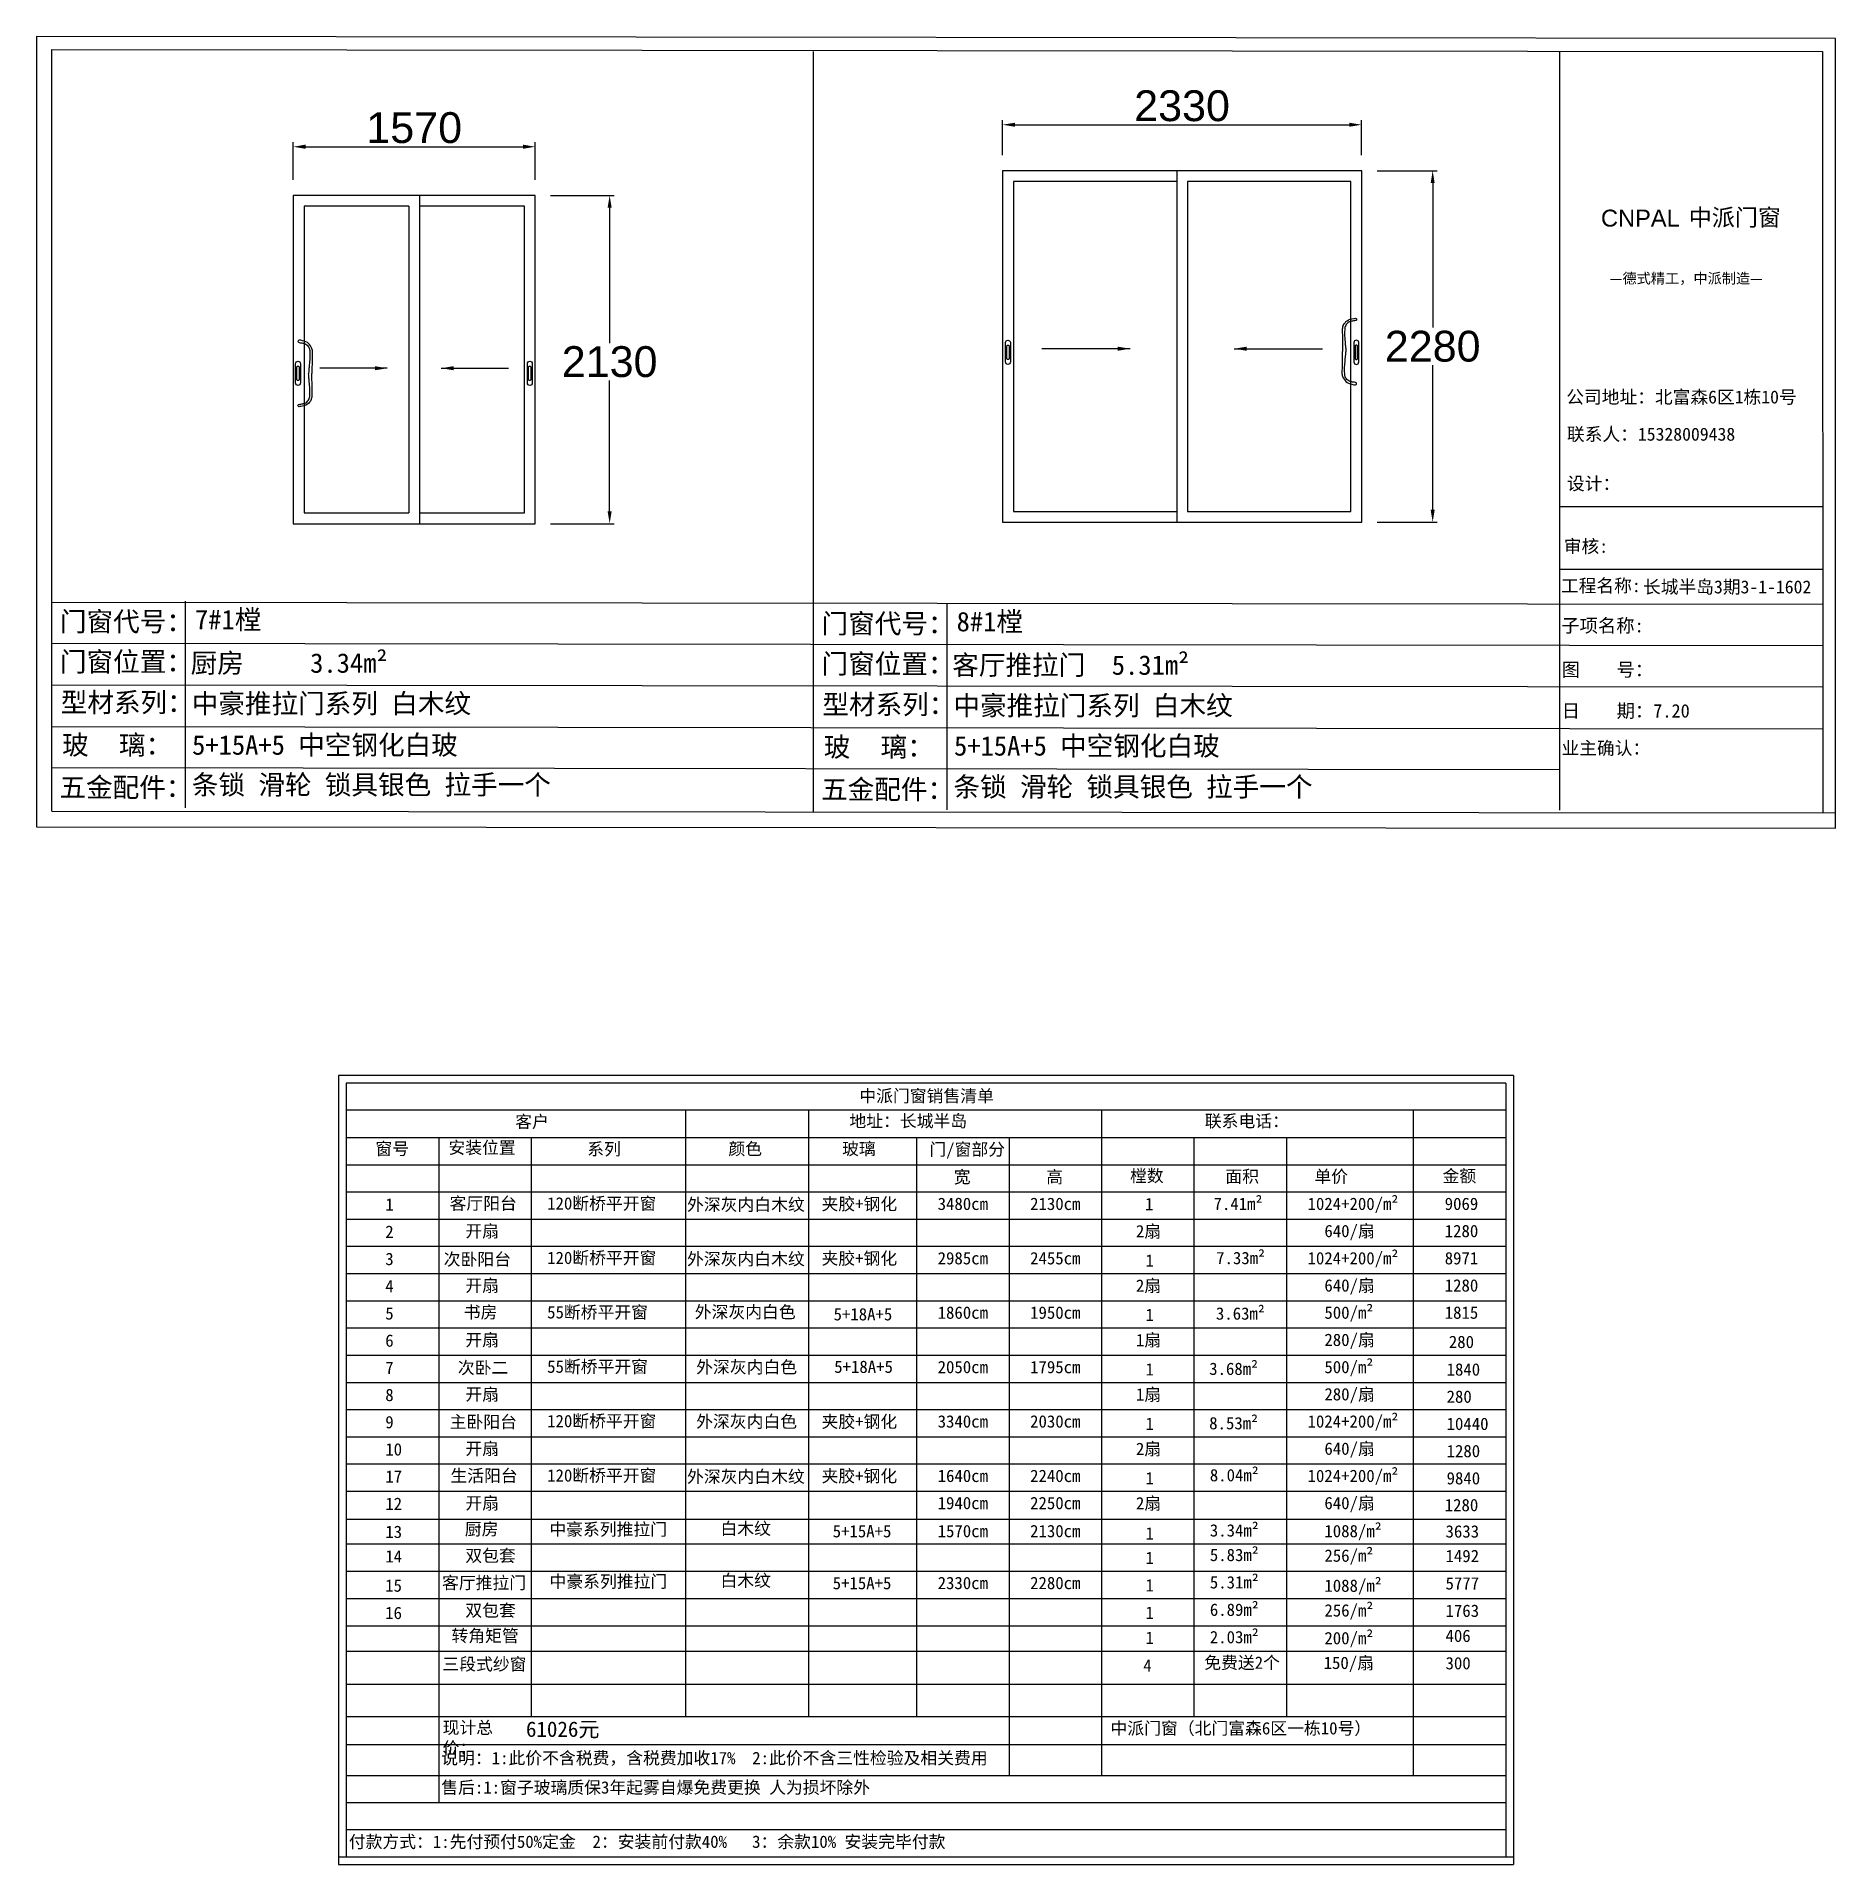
# Model space of a CAD drawing. Header units: inches. Extents: x -138455 to 599497, y -747149 to 13167.
# Drawn here: x 281798 to 293469, y -259828 to -247970 of the extents above; entities that cross this region are included whole.
import ezdxf

# ---------------------------------------------------------------- set-up
doc = ezdxf.new("R2010")
doc.units = ezdxf.units.IN
doc.header["$MEASUREMENT"] = 0
doc.header["$PDMODE"] = 35
doc.header["$PDSIZE"] = -3
doc.layers.add('0 @ 1', color=7, linetype='Continuous')
doc.styles.add('Annotative', font='arialbd.ttf')
doc.styles.add('MtXpl_', font='')
doc.styles.get("Standard").update_dxf_attribs({"font": 'arial.ttf'})
doc.styles.get('MtXpl_').set_extended_font_data('SimSun')
doc.dimstyles.get("Standard").update_dxf_attribs({"dimtxt": 80, "dimasz": 70, "dimexe": 40, "dimexo": 80, "dimgap": 0, "dimtad": 1, "dimtih": 1, "dimtoh": 1, "dimdec": 0, "dimzin": 0, "dimdsep": 46, "dimtxsty": 'Standard', "dimcen": 0.09, "dimadec": 0, "dimazin": 0, "dimtfac": 1, "dimtdec": 0, "dimtofl": 0, "dimtmove": 0, "dimatfit": 3, "dimfxl": 0, "dimtolj": 1, "dimtzin": 0, "dimarcsym": 0})

msp = doc.modelspace()

# ---------------------------------------------------------------- texts
msp.add_text('CNPAL', height=109.66).set_placement((291948, -249202.5))
at = {"style": 'MtXpl_'}
for s, height, p in [('中派门窗', 109.66, (292517.4, -249197.9)), ('—德式精工，中派制造—', 67.485, (292005.4, -249572.1)), ('公司地址：北富森6区1栋10号', 84.356, (291722.6, -250350.3)), ('联系人：15328009438', 84.356, (291727.2, -250591.5)), ('设计：', 84.36, (291727.3, -250911.6)), ('审核:', 84.36, (291706.6, -251318.7)), ('工程名称:', 84.36, (291688.2, -251574)), ('长城半岛3期3-1-1602', 84.356, (292220.8, -251582.3)), ('子项名称:', 87.17, (291690.3, -251834.6)), ('图    号：', 87.17, (291692.8, -252120.5)), ('日    期：7.20', 87.169, (291693.1, -252387.6)), ('业主确认：', 84.36, (291691.8, -252628))]:
    msp.add_text(s, height=height, dxfattribs=at).set_placement(p)
at = {"layer": '0 @ 1', "style": 'Annotative'}
for s, p in [('门窗代号：', (281949.4, -251828.1)), ('门窗代号：', (286891, -251841.4)), ('门窗位置：', (281949.4, -252088.8)), ('门窗位置：', (286891, -252102)), ('型材系列：', (281954.7, -252352.1)), ('型材系列：', (286896.3, -252365.4)), ('玻    璃：', (281963.6, -252628.2)), ('玻    璃：', (286905.2, -252641.5)), ('五金配件：', (281946.3, -252903.3)), ('五金配件：', (286887.9, -252916.6))]:
    msp.add_text(s, height=126.53, dxfattribs=at).set_placement(p)
at = {"layer": '0 @ 1', "attachment_point": 1, "style": 'Annotative'}
for s, width, insert, char_height in [('{\\fSimSun|b1|i0|c134|p2;7#1樘}', 4396.385, (282825.6, -251688.7), 126.534), ('{\\fSimSun|b1|i0|c134|p2;8#1樘}', 4396.385, (287767.2, -251701.9), 126.534), ('{\\fSimSun|b1|i0|c134|p2;厨房     3.34m²}', 4396.385, (282797.3, -251970.6), 126.534), ('{\\fSimSun|b1|i0|c134|p2;客厅推拉门  5.31m²}', 4396.385, (287738.9, -251983.8), 126.534), ('{\\fSimSun|b1|i0|c134|p2;中豪推拉门系列 白木纹}', 4396.385, (282804.6, -252233.3), 126.534), ('{\\fSimSun|b1|i0|c134|p2;中豪推拉门系列 白木纹}', 4396.385, (287746.2, -252246.5), 126.534), ('{\\fSimSun|b1|i0|c134|p2;5+15A+5 中空钢化白玻 }', 6587.2, (282806.8, -252502.3), 126.534), ('{\\fSimSun|b1|i0|c134|p2;5+15A+5 中空钢化白玻 }', 6587.2, (287750.3, -252508), 126.534), ('{\\fSimSun|b1|i0|c134|p2;条锁 滑轮 锁具银色 拉手一个}', 5156.596, (282805.5, -252760.1), 126.534), ('{\\fSimSun|b1|i0|c134|p2;条锁 滑轮 锁具银色 拉手一个}', 5156.596, (287747.1, -252773.4), 126.534), ('{\\fSimSun|b1|i0|c134|p2;中派门窗销售清单}', 1381.442, (287136, -254802.1), 80), ('{\\fSimSun|b1|i0|c134|p2;客户}', 485.592, (284903.5, -254968.8), 80), ('{\\fSimSun|b1|i0|c134|p2;地址：长城半岛}', 1564.514, (287071.8, -254964.5), 80), ('{\\fSimSun|b1|i0|c134|p2;联系电话：}', 603.897, (289377.4, -254964.8), 80), ('{\\fSimSun|b1|i0|c134|p2;窗号}', 485.592, (283996, -255144.5), 80), ('{\\fSimSun|b1|i0|c134|p2;安装位置}', 485.592, (284469.9, -255137.4), 80), ('{\\fSimSun|b1|i0|c134|p2;系列}', 485.592, (285370.7, -255146.7), 80), ('{\\fSimSun|b1|i0|c134|p2;颜色}', 485.592, (286286.7, -255144.8), 80), ('{\\fSimSun|b1|i0|c134|p2;玻璃}', 485.592, (287024.1, -255144.8), 80), ('{\\fSimSun|b1|i0|c134|p2;门/窗部分}', 603.897, (287590.5, -255148.7), 80), ('{\\fSimSun|b1|i0|c134|p2;宽}', 603.897, (287748.9, -255327.5), 80), ('{\\fSimSun|b1|i0|c134|p2;高}', 603.897, (288348.9, -255327.5), 80), ('{\\fSimSun|b1|i0|c134|p2;樘数}', 603.897, (288892.2, -255320.4), 80), ('{\\fSimSun|b1|i0|c134|p2;面积}', 603.897, (289510.7, -255324.3), 80), ('{\\fSimSun|b1|i0|c134|p2;单价}', 603.897, (290088.4, -255324.3), 80), ('{\\fSimSun|b1|i0|c134|p2;金额}', 603.897, (290920.2, -255321.5), 80), ('{\\fSimSun|b1|i0|c134|p2;1}', 485.592, (284060.4, -255506.8), 80), ('{\\fSimSun|b1|i0|c134|p2;客厅阳台}', 921.091, (284477.5, -255499.2), 80), ('{\\fSimSun|b1|i0|c134|p2;120断桥平开窗}', 921.091, (285110.6, -255499.6), 80), ('{\\fSimSun|b1|i0|c134|p2;外深灰内白木纹}', 840.838, (286018.2, -255506.8), 80), ('{\\fSimSun|b1|i0|c134|p2;夹胶+钢化}', 753.781, (286890.8, -255502.9), 80), ('{\\fSimSun|b1|i0|c134|p2;3480cm}', 753.781, (287644.2, -255502.1), 80), ('{\\fSimSun|b1|i0|c134|p2;2130cm}', 753.781, (288244.2, -255502.1), 80), ('{\\fSimSun|b1|i0|c134|p2;1}', 753.781, (288989.7, -255503.4), 80), ('{\\fSimSun|b1|i0|c134|p2;7.41m²}', 753.781, (289434.5, -255502.1), 80), ('{\\fSimSun|b1|i0|c134|p2;1024+200/m²}', 753.781, (290044.2, -255502.1), 80), ('{\\fSimSun|b1|i0|c134|p2;9069}', 753.781, (290934.1, -255502.1), 80), ('{\\fSimSun|b1|i0|c134|p2;2}', 485.592, (284060.4, -255683.3), 80), ('{\\fSimSun|b1|i0|c134|p2;开扇}', 753.781, (284579.8, -255678.7), 80), ('{\\fSimSun|b1|i0|c134|p2;2扇}', 753.781, (288930.6, -255679.8), 80), ('{\\fSimSun|b1|i0|c134|p2;640/扇}', 753.781, (290153.5, -255678.5), 80), ('{\\fSimSun|b1|i0|c134|p2;1280}', 753.781, (290934.1, -255678.5), 80), ('{\\fSimSun|b1|i0|c134|p2;3}', 485.592, (284060.4, -255859.8), 80), ('{\\fSimSun|b1|i0|c134|p2;次卧阳台}', 921.091, (284439.6, -255861.8), 80), ('{\\fSimSun|b1|i0|c134|p2;120断桥平开窗}', 921.091, (285110.6, -255852.5), 80), ('{\\fSimSun|b1|i0|c134|p2;外深灰内白木纹}', 840.838, (286018.2, -255859.8), 80), ('{\\fSimSun|b1|i0|c134|p2;夹胶+钢化}', 753.781, (286890.8, -255855.8), 80), ('{\\fSimSun|b1|i0|c134|p2;2985cm}', 753.781, (287644.2, -255855), 80), ('{\\fSimSun|b1|i0|c134|p2;2455cm}', 753.781, (288244.2, -255855), 80), ('{\\fSimSun|b1|i0|c134|p2;1}', 753.781, (288992.9, -255869.9), 80), ('{\\fSimSun|b1|i0|c134|p2;7.33m²}', 753.781, (289451.1, -255853.5), 80), ('{\\fSimSun|b1|i0|c134|p2;1024+200/m²}', 753.781, (290044.2, -255855), 80), ('{\\fSimSun|b1|i0|c134|p2;8971}', 753.781, (290934.1, -255855), 80), ('{\\fSimSun|b1|i0|c134|p2;4}', 485.592, (284060.4, -256036.2), 80), ('{\\fSimSun|b1|i0|c134|p2;开扇}', 753.781, (284579.8, -256031.6), 80), ('{\\fSimSun|b1|i0|c134|p2;2扇}', 753.781, (288930.6, -256032.8), 80), ('{\\fSimSun|b1|i0|c134|p2;640/扇}', 753.781, (290153.5, -256031.5), 80), ('{\\fSimSun|b1|i0|c134|p2;1280}', 753.781, (290934.1, -256031.5), 80), ('{\\fSimSun|b1|i0|c134|p2;5}', 485.592, (284060.4, -256212.7), 80), ('{\\fSimSun|b1|i0|c134|p2;书房}', 921.091, (284569.7, -256204.9), 80), ('{\\fSimSun|b1|i0|c134|p2;55断桥平开窗}', 921.091, (285110.6, -256205.5), 80), ('{\\fSimSun|b1|i0|c134|p2;外深灰内白色}', 840.838, (286068.4, -256203.6), 80), ('{\\fSimSun|b1|i0|c134|p2;5+18A+5}', 753.781, (286968.9, -256218.4), 80), ('{\\fSimSun|b1|i0|c134|p2;1860cm}', 753.781, (287644.2, -256207.9), 80), ('{\\fSimSun|b1|i0|c134|p2;1950cm}', 753.781, (288244.2, -256207.9), 80), ('{\\fSimSun|b1|i0|c134|p2;1}', 753.781, (288992.9, -256222.9), 80), ('{\\fSimSun|b1|i0|c134|p2;3.63m²}', 753.781, (289449.7, -256213.7), 80), ('{\\fSimSun|b1|i0|c134|p2;500/m²}', 753.781, (290153.5, -256207.9), 80), ('{\\fSimSun|b1|i0|c134|p2;1815}', 753.781, (290934.1, -256207.9), 80), ('{\\fSimSun|b1|i0|c134|p2;6}', 485.592, (284060.4, -256389.2), 80), ('{\\fSimSun|b1|i0|c134|p2;开扇}', 753.781, (284579.8, -256384.6), 80), ('{\\fSimSun|b1|i0|c134|p2;1扇}', 753.781, (288930.6, -256385.7), 80), ('{\\fSimSun|b1|i0|c134|p2;280/扇}', 753.781, (290153.5, -256384.4), 80), ('{\\fSimSun|b1|i0|c134|p2;280}', 753.781, (290961, -256397.8), 80), ('{\\fSimSun|b1|i0|c134|p2;7}', 485.592, (284060.4, -256565.7), 80), ('{\\fSimSun|b1|i0|c134|p2;次卧二}', 921.091, (284531, -256565.1), 80), ('{\\fSimSun|b1|i0|c134|p2;55断桥平开窗}', 921.091, (285110.6, -256558.4), 80), ('{\\fSimSun|b1|i0|c134|p2;外深灰内白色}', 840.838, (286077.5, -256561.1), 80), ('{\\fSimSun|b1|i0|c134|p2;5+18A+5}', 753.781, (286973, -256559), 80), ('{\\fSimSun|b1|i0|c134|p2;2050cm}', 753.781, (287644.2, -256560.9), 80), ('{\\fSimSun|b1|i0|c134|p2;1795cm}', 753.781, (288244.2, -256560.9), 80), ('{\\fSimSun|b1|i0|c134|p2;1}', 753.781, (288992.9, -256575.8), 80), ('{\\fSimSun|b1|i0|c134|p2;3.68m²}', 753.781, (289406, -256572.2), 80), ('{\\fSimSun|b1|i0|c134|p2;500/m²}', 753.781, (290153.5, -256560.9), 80), ('{\\fSimSun|b1|i0|c134|p2;1840}', 753.781, (290946.3, -256576.4), 80), ('{\\fSimSun|b1|i0|c134|p2;8}', 485.592, (284060.4, -256742.1), 80), ('{\\fSimSun|b1|i0|c134|p2;开扇}', 753.781, (284579.8, -256737.5), 80), ('{\\fSimSun|b1|i0|c134|p2;1扇}', 753.781, (288930.6, -256738.6), 80), ('{\\fSimSun|b1|i0|c134|p2;280/扇}', 753.781, (290153.5, -256737.3), 80), ('{\\fSimSun|b1|i0|c134|p2;280}', 753.781, (290946.3, -256752.8), 80), ('{\\fSimSun|b1|i0|c134|p2;9}', 485.592, (284060.4, -256918.6), 80), ('{\\fSimSun|b1|i0|c134|p2;主卧阳台}', 921.091, (284478.1, -256916.4), 80), ('{\\fSimSun|b1|i0|c134|p2;120断桥平开窗}', 921.091, (285110.6, -256911.3), 80), ('{\\fSimSun|b1|i0|c134|p2;外深灰内白色}', 840.838, (286077.5, -256914.1), 80), ('{\\fSimSun|b1|i0|c134|p2;夹胶+钢化}', 753.781, (286890.8, -256914.7), 80), ('{\\fSimSun|b1|i0|c134|p2;3340cm}', 753.781, (287644.2, -256913.8), 80), ('{\\fSimSun|b1|i0|c134|p2;2030cm}', 753.781, (288244.2, -256913.8), 80), ('{\\fSimSun|b1|i0|c134|p2;1}', 753.781, (288992.9, -256928.8), 80), ('{\\fSimSun|b1|i0|c134|p2;8.53m²}', 753.781, (289406, -256925.1), 80), ('{\\fSimSun|b1|i0|c134|p2;1024+200/m²}', 753.781, (290044.2, -256913.8), 80), ('{\\fSimSun|b1|i0|c134|p2;10440}', 753.781, (290946.3, -256929.3), 80), ('{\\fSimSun|b1|i0|c134|p2;10}', 485.592, (284060.4, -257095.1), 80), ('{\\fSimSun|b1|i0|c134|p2;开扇}', 753.781, (284579.8, -257090.4), 80), ('{\\fSimSun|b1|i0|c134|p2;2扇}', 753.781, (288930.6, -257091.6), 80), ('{\\fSimSun|b1|i0|c134|p2;640/扇}', 753.781, (290153.5, -257090.3), 80), ('{\\fSimSun|b1|i0|c134|p2;1280}', 753.781, (290946.3, -257105.8), 80), ('{\\fSimSun|b1|i0|c134|p2;17}', 485.592, (284060.4, -257271.5), 80), ('{\\fSimSun|b1|i0|c134|p2;生活阳台}', 921.091, (284482.9, -257265.7), 80), ('{\\fSimSun|b1|i0|c134|p2;120断桥平开窗}', 921.091, (285110.6, -257264.3), 80), ('{\\fSimSun|b1|i0|c134|p2;外深灰内白木纹}', 840.838, (286018.2, -257271.5), 80), ('{\\fSimSun|b1|i0|c134|p2;夹胶+钢化}', 753.781, (286890.8, -257267.6), 80), ('{\\fSimSun|b1|i0|c134|p2;1640cm}', 753.781, (287644.2, -257266.8), 80), ('{\\fSimSun|b1|i0|c134|p2;2240cm}', 753.781, (288244.2, -257266.8), 80), ('{\\fSimSun|b1|i0|c134|p2;1}', 753.781, (288992.9, -257281.7), 80), ('{\\fSimSun|b1|i0|c134|p2;8.04m²}', 753.781, (289410.2, -257262.4), 80), ('{\\fSimSun|b1|i0|c134|p2;1024+200/m²}', 753.781, (290044.2, -257266.8), 80), ('{\\fSimSun|b1|i0|c134|p2;9840}', 753.781, (290946.3, -257282.2), 80), ('{\\fSimSun|b1|i0|c134|p2;12}', 485.592, (284060.4, -257448), 80), ('{\\fSimSun|b1|i0|c134|p2;开扇}', 753.781, (284579.8, -257443.4), 80), ('{\\fSimSun|b1|i0|c134|p2;1940cm}', 753.781, (287644.2, -257443.2), 80), ('{\\fSimSun|b1|i0|c134|p2;2250cm}', 753.781, (288244.2, -257443.2), 80), ('{\\fSimSun|b1|i0|c134|p2;2扇}', 753.781, (288930.6, -257444.5), 80), ('{\\fSimSun|b1|i0|c134|p2;640/扇}', 753.781, (290153.5, -257443.2), 80), ('{\\fSimSun|b1|i0|c134|p2;1280}', 753.781, (290934.1, -257456.2), 80), ('{\\fSimSun|b1|i0|c134|p2;13}', 485.592, (284060.4, -257629.8), 80), ('{\\fSimSun|b1|i0|c134|p2;厨房}', 921.091, (284576.7, -257611.9), 80), ('{\\fSimSun|b1|i0|c134|p2;中豪系列推拉门}', 921.091, (285124.8, -257613.7), 80), ('{\\fSimSun|b1|i0|c134|p2;白木纹}', 840.838, (286234.9, -257608.9), 80), ('{\\fSimSun|b1|i0|c134|p2;5+15A+5}', 753.781, (286963.2, -257625.8), 80), ('{\\fSimSun|b1|i0|c134|p2;1570cm}', 753.781, (287644.2, -257625), 80), ('{\\fSimSun|b1|i0|c134|p2;2130cm}', 753.781, (288244.2, -257625), 80), ('{\\fSimSun|b1|i0|c134|p2;1}', 753.781, (288992.9, -257640), 80), ('{\\fSimSun|b1|i0|c134|p2;3.34m²}', 753.781, (289410.2, -257620.6), 80), ('{\\fSimSun|b1|i0|c134|p2;1088/m²}', 753.781, (290153.5, -257625), 80), ('{\\fSimSun|b1|i0|c134|p2;3633}', 753.781, (290939.4, -257627.3), 80), ('{\\fSimSun|b1|i0|c134|p2;双包套}', 753.781, (284579.8, -257784.3), 80), ('{\\fSimSun|b1|i0|c134|p2;5.83m²}', 753.781, (289410.2, -257779.8), 80), ('{\\fSimSun|b1|i0|c134|p2;256/m²}', 753.781, (290153.5, -257784.2), 80), ('{\\fSimSun|b1|i0|c134|p2;14}', 485.592, (284060.4, -257788.9), 80), ('{\\fSimSun|b1|i0|c134|p2;1}', 753.781, (288992.9, -257799.1), 80), ('{\\fSimSun|b1|i0|c134|p2;1492}', 753.781, (290939.4, -257786.5), 80), ('{\\fSimSun|b1|i0|c134|p2;15}', 485.592, (284059.6, -257978.5), 80), ('{\\fSimSun|b1|i0|c134|p2;客厅推拉门}', 921.091, (284428.6, -257960.4), 80), ('{\\fSimSun|b1|i0|c134|p2;中豪系列推拉门}', 921.091, (285125.9, -257951.8), 80), ('{\\fSimSun|b1|i0|c134|p2;白木纹}', 840.838, (286234.9, -257945.7), 80), ('{\\fSimSun|b1|i0|c134|p2;5+15A+5}', 753.781, (286963.2, -257962.6), 80), ('{\\fSimSun|b1|i0|c134|p2;2330cm}', 753.781, (287644.2, -257961.8), 80), ('{\\fSimSun|b1|i0|c134|p2;2280cm}', 753.781, (288244.2, -257961.8), 80), ('{\\fSimSun|b1|i0|c134|p2;1}', 753.781, (288992.9, -257976.7), 80), ('{\\fSimSun|b1|i0|c134|p2;5.31m²}', 753.781, (289410.2, -257957.4), 80), ('{\\fSimSun|b1|i0|c134|p2;1088/m²}', 753.781, (290153.5, -257979.1), 80), ('{\\fSimSun|b1|i0|c134|p2;5777}', 753.781, (290939.4, -257964.1), 80), ('{\\fSimSun|b1|i0|c134|p2;双包套}', 753.781, (284579.8, -258139.6), 80), ('{\\fSimSun|b1|i0|c134|p2;6.89m²}', 753.781, (289410.2, -258135.1), 80), ('{\\fSimSun|b1|i0|c134|p2;256/m²}', 753.781, (290153.5, -258139.5), 80), ('{\\fSimSun|b1|i0|c134|p2;16}', 485.592, (284059.6, -258156.1), 80), ('{\\fSimSun|b1|i0|c134|p2;1}', 753.781, (288992.9, -258154.4), 80), ('{\\fSimSun|b1|i0|c134|p2;1763}', 753.781, (290939.4, -258141.8), 80), ('{\\fSimSun|b1|i0|c134|p2;转角矩管}', 921.091, (284490.1, -258303.9), 80), ('{\\fSimSun|b1|i0|c134|p2;1}', 753.781, (288992.9, -258317.1), 80), ('{\\fSimSun|b1|i0|c134|p2;2.03m²}', 753.781, (289410.2, -258312.9), 80), ('{\\fSimSun|b1|i0|c134|p2;200/m²}', 753.781, (290153.5, -258319.5), 80), ('{\\fSimSun|b1|i0|c134|p2;406}', 753.781, (290939.4, -258304.5), 80), ('{\\fSimSun|b1|i0|c134|p2;三段式纱窗}', 921.091, (284430.8, -258488.2), 80), ('{\\fSimSun|b1|i0|c134|p2;免费送2个}', 753.781, (289373.9, -258478.7), 80), ('{\\fSimSun|b1|i0|c134|p2;150/扇}', 753.781, (290148.5, -258479.8), 80), ('{\\fSimSun|b1|i0|c134|p2;300}', 753.781, (290939.4, -258482.1), 80), ('{\\fSimSun|b1|i0|c134|p2;4}', 753.781, (288978.5, -258497.5), 80), ('{\\fSimSun|b1|i0|c134|p2;现计总价：}', 485.592, (284432.3, -258899.8), 80), ('{\\fSimSun|b1|i0|c134|p2;61026元 }', 2644.65, (284973.2, -258900.1), 100), ('{\\fSimSun|b1|i0|c134|p2;中派门窗（北门富森6区一栋10号）}', 1756.126, (288765.9, -258904.2), 80), ('{\\fSimSun|b1|i0|c134|p2;说明：1:此价不含税费，含税费加收17%  2:此价不含三性检验及相关费用}', 3920.385, (284423.6, -259097.2), 80), ('{\\fSimSun|b1|i0|c134|p2;售后:1:窗子玻璃质保3年起雾自爆免费更换 人为损坏除外  }', 6510.182, (284423.6, -259288.1), 80), ('{\\fSimSun|b1|i0|c134|p2;付款方式：1:先付预付50%定金  2：安装前付款40%   3：余款10% 安装完毕付款}', 6510.182, (283823.6, -259640.1), 80)]:
    msp.add_mtext_dynamic_manual_height_columns(s, width=width, gutter_width=903.5, heights=[0], dxfattribs=dict(at, insert=insert, char_height=char_height))

# ---------------------------------------------------------------- blocks, each defined once
blk = doc.blocks.new('*D945')
at = {"color": 0, "lineweight": -2, "transparency": 16777216}
for p, q in [((283463, -248900), (283463, -248655)), ((285033, -248900), (285033, -248655)), ((283543, -248685), (284953, -248685))]:
    blk.add_line(p, q, dxfattribs=at)
at = {"color": 0, "transparency": 16777216}
for points in [[(283543, -248671), (283543, -248698), (283463, -248685)], [(284953, -248671), (284953, -248698), (285033, -248685)]]:
    blk.add_solid(points, dxfattribs=at)
at = {"layer": 'Defpoints', "color": 0, "transparency": 16777216}
for p in [(285033, -248685), (283463, -249000), (285033, -249000)]:
    blk.add_point(p, dxfattribs=at)
at = {"color": 0, "transparency": 16777216, "insert": (284248, -248562), "char_height": 200, "attachment_point": 5}
blk.add_mtext('\\A1;1570', dxfattribs=at)
blk = doc.blocks.new('*D946')
at = {"color": 0, "lineweight": -2, "transparency": 16777216}
for p, q in [((285133, -249000), (285546, -249000)), ((285516, -249080), (285516, -249958)), ((285516, -251050), (285516, -250202)), ((285133, -251130), (285546, -251130))]:
    blk.add_line(p, q, dxfattribs=at)
at = {"color": 0, "transparency": 16777216}
for points in [[(285503, -249080), (285529, -249080), (285516, -249000)], [(285503, -251050), (285529, -251050), (285516, -251130)]]:
    blk.add_solid(points, dxfattribs=at)
at = {"layer": 'Defpoints', "color": 0, "transparency": 16777216}
for p in [(285033, -249000), (285033, -251130), (285516, -251130)]:
    blk.add_point(p, dxfattribs=at)
at = {"color": 0, "transparency": 16777216, "insert": (285516, -250080), "char_height": 200, "attachment_point": 5}
blk.add_mtext('\\A1;2130', dxfattribs=at)
blk = doc.blocks.new('*D947')
at = {"color": 0, "lineweight": -2, "transparency": 16777216}
for p, q in [((288065, -248740), (288065, -248512)), ((290395, -248740), (290395, -248512)), ((288145, -248542), (290315, -248542))]:
    blk.add_line(p, q, dxfattribs=at)
at = {"color": 0, "transparency": 16777216}
for points in [[(288145, -248529), (288145, -248555), (288065, -248542)], [(290315, -248529), (290315, -248555), (290395, -248542)]]:
    blk.add_solid(points, dxfattribs=at)
at = {"layer": 'Defpoints', "color": 0, "transparency": 16777216}
for p in [(290395, -248542), (288065, -248840), (290395, -248840)]:
    blk.add_point(p, dxfattribs=at)
at = {"color": 0, "transparency": 16777216, "insert": (289230, -248420), "char_height": 200, "attachment_point": 5}
blk.add_mtext('\\A1;2330', dxfattribs=at)
blk = doc.blocks.new('*D948')
at = {"color": 0, "lineweight": -2, "transparency": 16777216}
for p, q in [((290495, -248840), (290886, -248840)), ((290856, -248920), (290856, -249858)), ((290856, -251040), (290856, -250102)), ((290495, -251120), (290886, -251120))]:
    blk.add_line(p, q, dxfattribs=at)
at = {"color": 0, "transparency": 16777216}
for points in [[(290843, -248920), (290869, -248920), (290856, -248840)], [(290843, -251040), (290869, -251040), (290856, -251120)]]:
    blk.add_solid(points, dxfattribs=at)
at = {"layer": 'Defpoints', "color": 0, "transparency": 16777216}
for p in [(290395, -248840), (290395, -251120), (290856, -251120)]:
    blk.add_point(p, dxfattribs=at)
at = {"color": 0, "transparency": 16777216, "insert": (290856, -249980), "char_height": 200, "attachment_point": 5}
blk.add_mtext('\\A1;2280', dxfattribs=at)
blk = doc.blocks.new('123z')
at = {"color": 0}
for points in [[(94078.4, 52755), (94078.4, 52755, 0.414214), (94088.4, 52765), (94088.4, 52845, 0.414214), (94078.4, 52855), (94078.4, 52855, 0.414214), (94068.4, 52845), (94068.4, 52765, 0.414214)], [(94078.4, 52775), (94078.4, 52775, 0.414214), (94083.4, 52780), (94083.4, 52830, 0.414214), (94078.4, 52835), (94078.4, 52835, 0.414214), (94073.4, 52830), (94073.4, 52780, 0.414214)]]:
    blk.add_lwpolyline(points, format="xyb", close=True, dxfattribs=at)
blk = doc.blocks.new('123hhh')
for centre, radius, start, end in [((280706.3, -83231.5), 10, 16.4502, 30.1514), ((280724, -83285), 15, 176.7622, 183.2378), ((280706.3, -83338.5), 10, 329.8486, 343.5498)]:
    blk.add_arc(centre, radius, start, end)
for points, knots in [([(280691.5, -83211), (280688.9, -83210.6), (280685.3, -83210.1), (280685, -83215), (280689.9, -83216.5), (280695.6, -83216.9), (280703.8, -83219.4), (280710.5, -83226.2), (280712.5, -83239.1), (280711.7, -83253.6), (280710.7, -83267.6), (280709.5, -83277.4), (280709.2, -83282.1), (280709.1, -83284.2)], [0, 0, 0, 0, 6.082763, 8.582763, 11.318747, 19.461781, 26.725965, 36.438119, 46.233865, 64.642794, 80.276332, 88.205882, 94.390611, 94.390611, 94.390611, 94.390611]), ([(280714.9, -83226.5), (280712.4, -83222.1), (280706.8, -83213.8), (280697, -83212), (280691.5, -83211)], [0.93741, 0.93741, 0.93741, 0.93741, 13.606526, 29.417915, 29.417915, 29.417915, 29.417915]), ([(280715.8, -83228.7), (280716.2, -83230), (280717.4, -83234.2), (280716.8, -83248.6), (280716.7, -83266), (280716.7, -83280.5), (280716.7, -83285)], [1.197256, 1.197256, 1.197256, 1.197256, 5.358743, 14.155697, 44.084834, 57.684594, 57.684594, 57.684594, 57.684594]), ([(280691.5, -83359), (280688.9, -83359.4), (280685.3, -83359.9), (280685, -83355), (280689.9, -83353.5), (280695.6, -83353.1), (280703.8, -83350.6), (280710.5, -83343.8), (280712.5, -83330.9), (280711.7, -83316.4), (280710.7, -83302.4), (280709.5, -83292.6), (280709.2, -83287.9), (280709.1, -83285.8)], [0, 0, 0, 0, 6.082763, 8.582763, 11.318747, 19.461781, 26.725965, 36.438119, 46.233865, 64.642794, 80.276332, 88.205882, 94.390611, 94.390611, 94.390611, 94.390611]), ([(280715.8, -83341.3), (280716.2, -83340), (280717.4, -83335.8), (280716.8, -83321.4), (280716.7, -83304), (280716.7, -83289.5), (280716.7, -83285)], [1.197256, 1.197256, 1.197256, 1.197256, 5.358743, 14.155697, 44.084834, 57.684594, 57.684594, 57.684594, 57.684594]), ([(280714.9, -83343.5), (280712.4, -83347.9), (280706.8, -83356.2), (280697, -83358), (280691.5, -83359)], [0.93741, 0.93741, 0.93741, 0.93741, 13.606526, 29.417915, 29.417915, 29.417915, 29.417915])]:
    blk.add_open_spline(points, degree=3, knots=knots)

# ---------------------------------------------------------------- dimensions: what is measured, and where the dimension line sits
for base, p1, p2, picture, middle in [((290395.4, -248542.1), (288065.4, -248840), (290395.4, -248840), '*D947', (289230.4, -248419.9)), ((285033.1, -248684.6), (283463.1, -249000.3), (285033.1, -249000.3), '*D945', (284248.1, -248562.5))]:
    dim = msp.add_linear_dim(base=base, p1=p1, p2=p2, dimstyle='Standard', override={"dimtxt": 200, "dimasz": 80, "dimexe": 30, "dimexo": 100, "dimgap": 20})
    dim.commit()
    dim.dimension.update_dxf_attribs({"geometry": picture, "text_midpoint": middle})
dim = msp.add_linear_dim(base=(290856, -251120), p1=(290395.4, -248840), p2=(290395.4, -251120), angle=90, dimstyle='Standard', override={"dimtxt": 200, "dimasz": 80, "dimexe": 30, "dimexo": 100, "dimgap": 20})
dim.commit()
dim.dimension.update_dxf_attribs({"geometry": '*D948', "text_midpoint": (290856, -249980)})
dim = msp.add_linear_dim(base=(285516.2, -251130.3), p1=(285033.1, -249000.3), p2=(285033.1, -251130.3), angle=90, dimstyle='Standard', override={"dimtxt": 200, "dimasz": 80, "dimexe": 30, "dimexo": 100, "dimgap": 20})
dim.commit()
dim.dimension.update_dxf_attribs({"geometry": '*D946', "text_midpoint": (285516.2, -250080.3), "dimtype": 160})

# ---------------------------------------------------------------- linework, layer by layer
for p, q in [((293469.2, -247983.2), (281797.8, -247970)), ((281797.8, -247970), (281797.8, -253095.5)), ((281897.7, -252995.6), (281897.8, -248054.1)), ((281897.8, -248054.1), (293385.3, -248067.2)), ((293469.2, -253105), (293469.2, -247983.2)), ((286839.3, -252995.1), (286839.4, -248067.2)), ((286839.4, -252999.6), (286839.4, -248067.2)), ((291678.7, -248067.2), (291678.6, -252988.1)), ((293385.3, -248067.2), (293387.2, -253004.9)), ((289195.4, -248840), (289195.4, -251120)), ((284283.1, -249000.3), (284283.1, -251130.3)), ((289265.4, -248910), (289265.4, -251050)), ((284213.1, -249070.3), (284213.1, -251060.3)), ((291678.7, -251019.5), (293385.3, -251019.5)), ((291678.6, -251425.9), (293385.2, -251425.9)), ((281897.7, -251638.6), (293385.2, -251651.8)), ((282762.5, -251632), (282762.9, -252973.2)), ((287704.1, -251645.2), (287704.5, -252986.5)), ((281897.7, -251906), (293385.2, -251919.3)), ((281897.7, -252175.4), (293385.2, -252188.6)), ((281897.7, -252446.7), (293385.2, -252460)), ((281897.7, -252711.7), (291678.6, -252724.9)), ((281897.7, -252995.6), (293469.2, -253005)), ((281797.8, -253095.5), (293469.2, -253105)), ((291380.4, -254709.5), (283757.3, -254709.5)), ((283757.3, -254709.5), (283757.3, -259827.7)), ((291330.4, -254759.5), (283807.3, -254759.5)), ((283807.3, -254759.5), (283807.3, -259777.7)), ((291330.4, -254759.5), (291330.4, -259777.7)), ((291380.4, -254709.5), (291380.4, -259827.7)), ((291330.4, -254935.5), (283807.3, -254935.5)), ((286007.3, -254935.5), (286007.3, -256700.2)), ((286807.3, -254935.5), (286807.3, -257229.6)), ((288707.3, -254935.5), (288707.3, -258280.1)), ((290730.4, -254935.5), (290730.4, -256700.2)), ((283807.3, -255112), (291330.4, -255112)), ((284407.3, -255112), (284407.3, -256700.2)), ((285007.3, -255112), (285007.3, -256700.2)), ((287507.3, -255112), (287507.3, -257229.6)), ((288107.3, -255112), (288107.3, -258280.1)), ((289307.3, -255112), (289307.3, -258280.1)), ((289907.3, -255112), (289907.3, -256700.2)), ((283807.3, -255288.4), (291330.4, -255288.4)), ((283807.3, -255464.9), (291330.4, -255464.9)), ((283807.3, -255641.4), (291330.4, -255641.4)), ((283807.3, -255817.8), (291330.4, -255817.8)), ((283807.3, -255994.3), (291330.4, -255994.3)), ((283807.3, -256170.8), (291330.4, -256170.8)), ((283807.3, -256347.3), (291330.4, -256347.3)), ((283807.3, -256523.7), (291330.4, -256523.7)), ((283807.3, -256700.2), (291330.4, -256700.2)), ((284407.3, -256700.2), (284407.3, -257406.1)), ((285007.3, -256700.2), (285007.3, -257229.6)), ((286007.3, -256700.2), (286007.3, -257229.6)), ((289907.3, -256700.2), (289907.3, -258280.1)), ((290730.4, -256700.2), (290730.4, -258280.1)), ((283807.3, -256876.7), (291330.4, -256876.7)), ((283807.3, -257053.1), (291330.4, -257053.1)), ((283807.3, -257229.6), (291330.4, -257229.6)), ((285007.3, -257229.6), (285007.3, -258472.1)), ((286007.3, -257229.6), (286007.3, -258280.1)), ((286807.3, -257229.6), (286807.3, -258280.1)), ((287507.3, -257229.6), (287507.3, -258280.1)), ((283807.3, -257406.1), (291330.4, -257406.1)), ((284407.3, -257406.1), (284407.3, -258280.1)), ((283807.3, -257587.9), (291330.4, -257587.9)), ((283807.3, -257747), (291330.4, -257747)), ((283807.3, -257924.7), (291330.4, -257924.7)), ((283807.3, -258102.3), (291330.4, -258102.3)), ((283807.3, -258280.1), (291330.4, -258280.1)), ((284407.3, -258280.1), (284407.3, -259425.7)), ((286007.3, -258280.1), (286007.3, -258867.9)), ((286807.3, -258280.1), (286807.3, -258867.9)), ((287507.3, -258280.1), (287507.3, -258867.9)), ((288107.3, -258280.1), (288107.3, -259249.7)), ((288707.3, -258280.1), (288707.3, -259249.7)), ((289307.3, -258280.1), (289307.3, -258867.9)), ((289907.3, -258280.1), (289907.3, -258867.9)), ((290730.4, -258280.1), (290730.4, -259249.7)), ((283807.3, -258443.6), (291330.4, -258443.6)), ((285007.3, -258472.1), (285007.3, -258867.9)), ((283807.3, -258658.2), (291330.4, -258658.2)), ((283807.3, -258867.9), (291330.4, -258867.9)), ((283807.3, -259048.8), (291330.4, -259048.8)), ((283807.3, -259249.7), (291330.4, -259249.7)), ((283807.3, -259425.7), (291330.4, -259425.7)), ((283807.3, -259601.7), (291330.4, -259601.7)), ((283757.3, -259777.7), (291380.4, -259777.7)), ((283757.3, -259827.7), (291380.4, -259827.7))]:
    msp.add_line(p, q)
for points in [[(288065.4, -251120), (290395.4, -251120), (290395.4, -248840), (288065.4, -248840)], [(283463.1, -251130.3), (285033.1, -251130.3), (285033.1, -249000.3), (283463.1, -249000.3)]]:
    msp.add_lwpolyline(points, close=True)
for points in [[(289195.4, -248910), (288135.4, -248910), (288135.4, -251050), (289195.4, -251050)], [(289265.4, -251050), (290325.4, -251050), (290325.4, -248910), (289265.4, -248910)], [(284213.1, -249070.3), (283533.1, -249070.3), (283533.1, -251060.3), (284213.1, -251060.3)], [(284283.1, -251060.3), (284963.1, -251060.3), (284963.1, -249070.3), (284283.1, -249070.3)]]:
    msp.add_lwpolyline(points)

# ---------------------------------------------------------------- block references
for name, p, xscale, yscale, zscale in [('123hhh', (1104990.9, -8296.6), -2.902285752774178, 2.902285752774178, 2.902285752774178), ('123hhh', (-531135.2, -8438.4), 2.902285752774178, 2.902285752774178, 2.902285752774178), ('123z', (142438, -333045.2), 1.572335281298116, 1.572335281298116, 1.572335281298116)]:
    msp.add_blockref(name, p, dxfattribs=dict(xscale=xscale, yscale=yscale, zscale=zscale))
at = {"xscale": -1.572335281298116, "yscale": 1.572335281298116, "zscale": 1.572335281298116, "rotation": 359.999999999987}
for p in [(436022.9, -333045.2), (431416.9, -333181.6), (432920.6, -333181.6)]:
    msp.add_blockref('123z', p, dxfattribs=at)

msp.set_redraw_order([(e.dxf.handle, doc.entitydb.next_handle()) for e in msp.query("TEXT MTEXT ATTDEF DIMENSION ARC_DIMENSION")])  # texts and dimensions are drawn at this point

# ---------------------------------------------------------------- leaders
for points in [[(288892.5, -249995), (288319.8, -249995)], [(289568.3, -249995), (290141, -249995)], [(284072.8, -250121.6), (283636, -250121.6)], [(284423.5, -250121.6), (284860.3, -250121.6)]]:
    msp.add_leader(points, dimstyle='Standard', override={"dimtxt": 200, "dimasz": 80, "dimexe": 30, "dimexo": 100, "dimgap": 20, "dimtad": 0})

doc.saveas('drawing.dxf')
